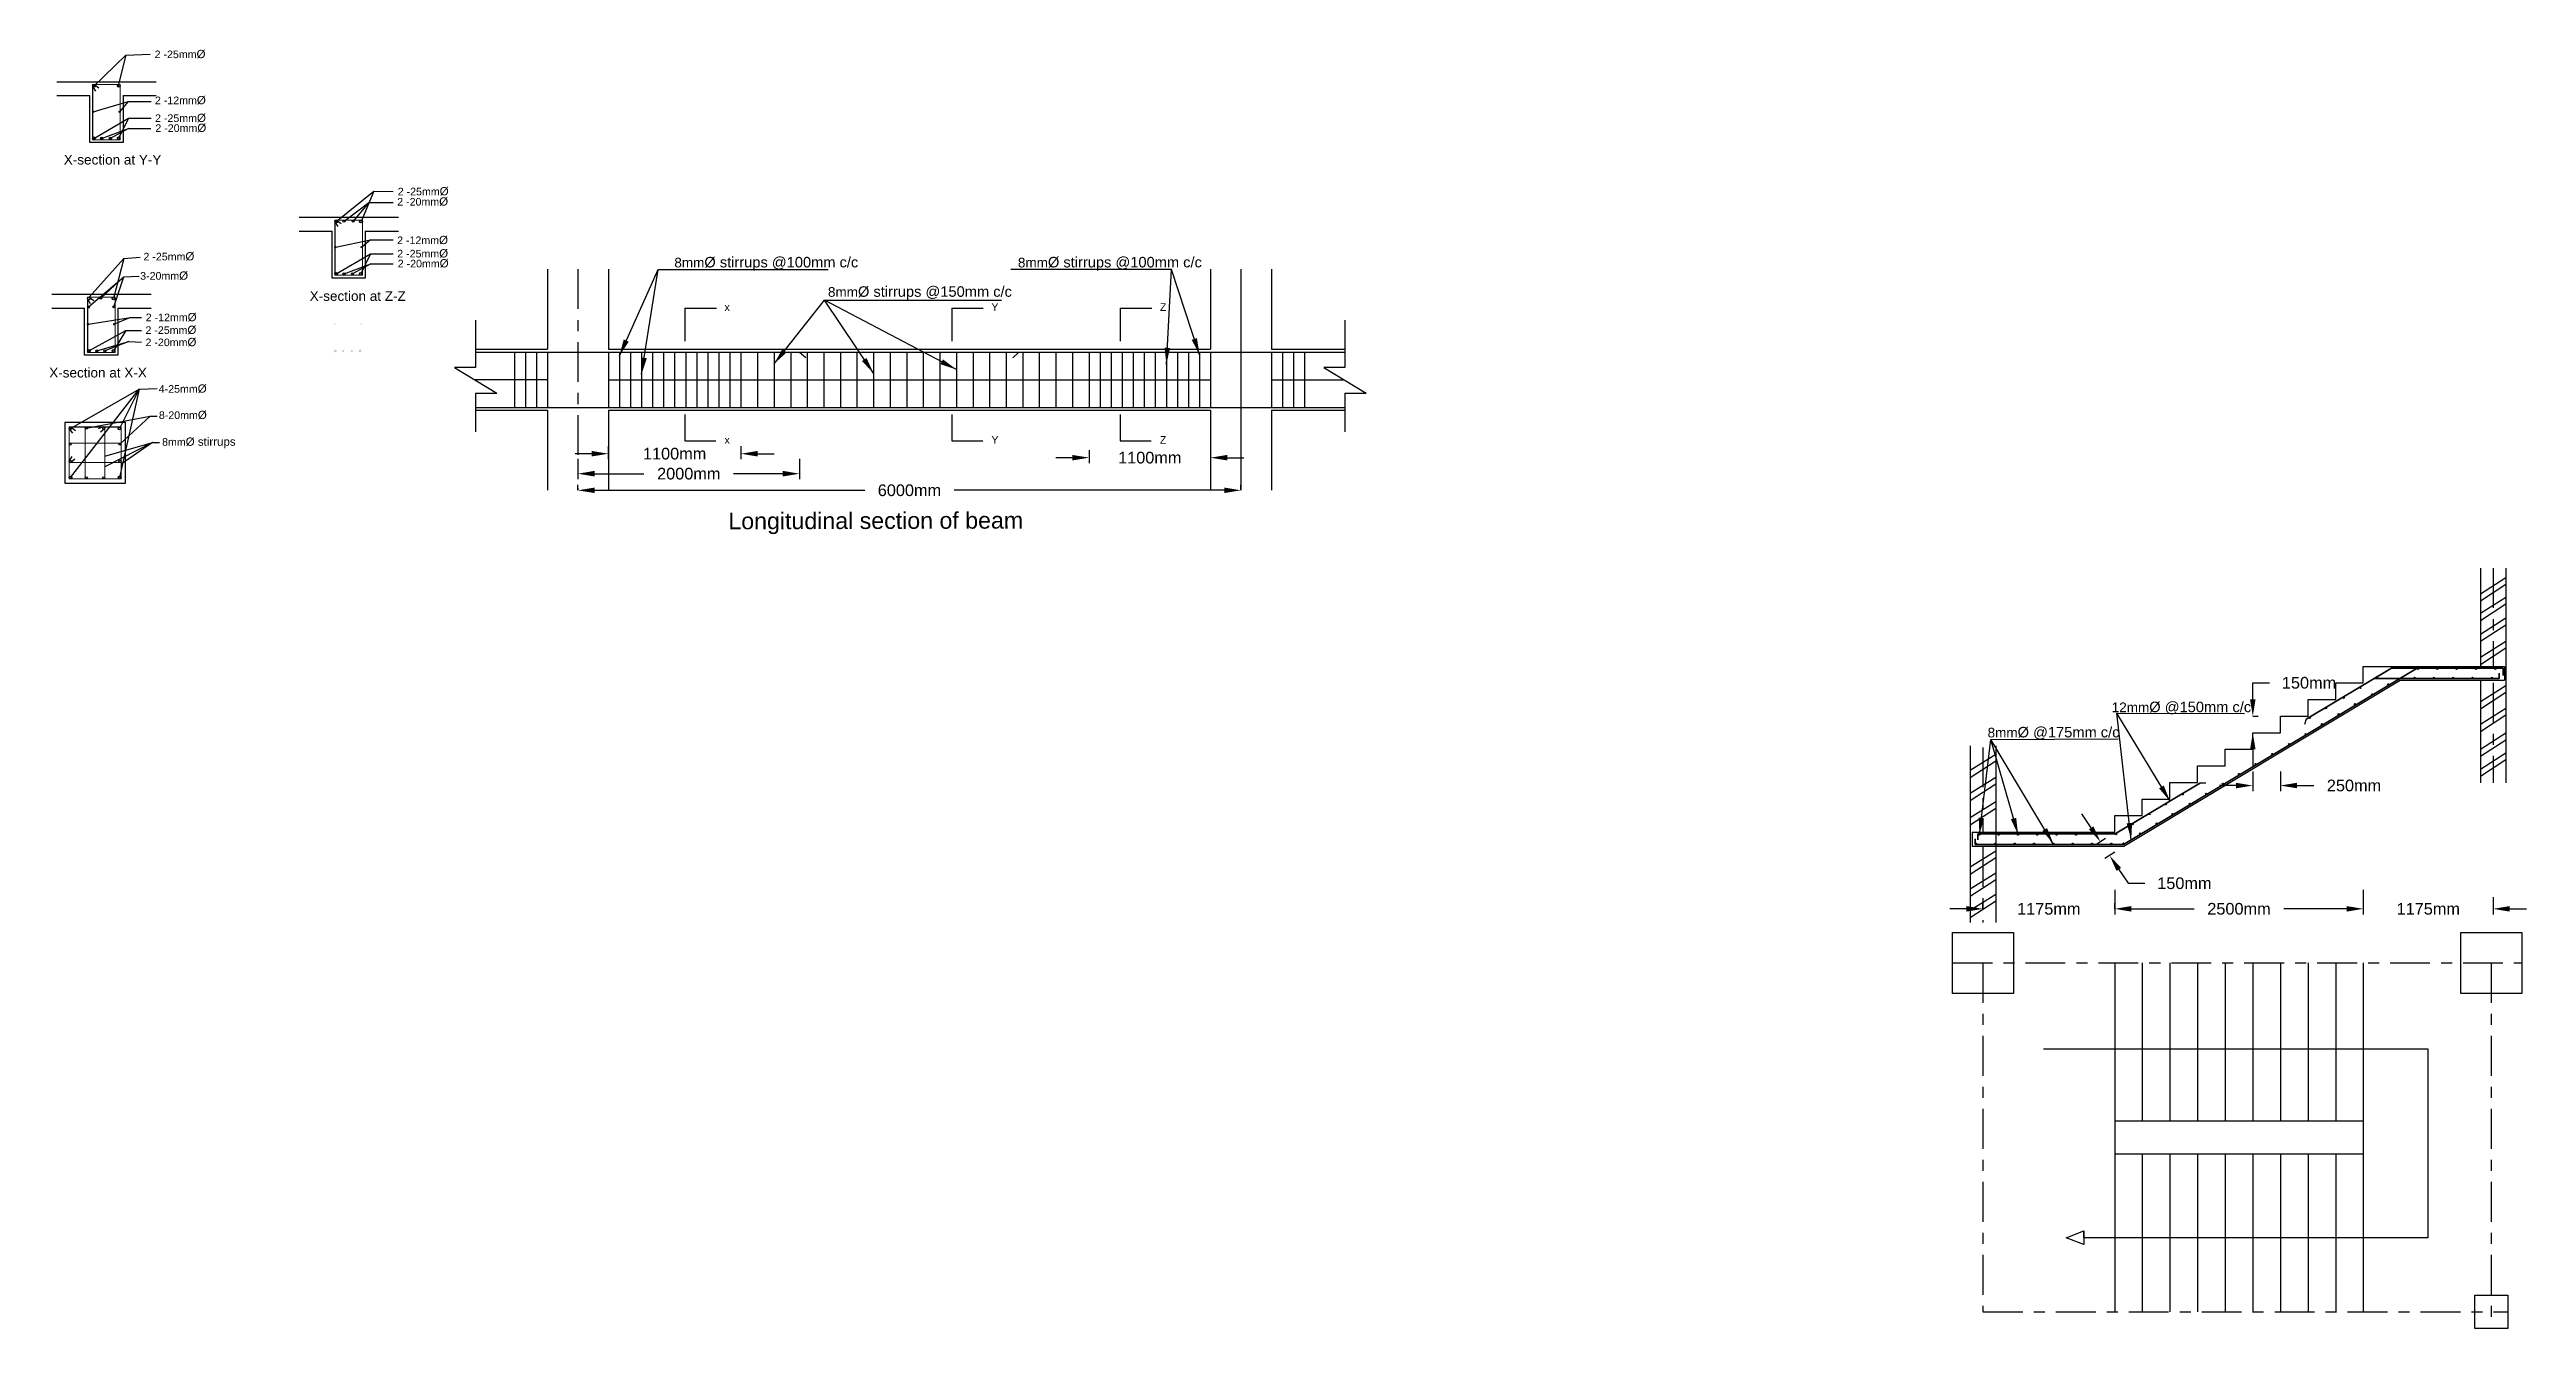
# Model space of a CAD drawing. Header units: metres. Extents: x 3 to 189, y -54 to 67.
# Drawn here: x 15.63 to 38.04, y 34.52 to 46.08 of the extents above; entities that cross this region are included whole.
import ezdxf

# ---------------------------------------------------------------- set-up
doc = ezdxf.new("R2010")
doc.units = ezdxf.units.M
doc.header["$LTSCALE"] = 0.015
doc.header["$MEASUREMENT"] = 0
doc.linetypes.add('ACAD_ISO04W100', pattern=[30, 24, -3, 0, -3])
doc.linetypes.add('ACAD_ISO08W100', pattern=[36, 24, -3, 6, -3])
doc.styles.get("Standard").update_dxf_attribs({"font": 'arial.ttf'})
doc.dimstyles.get("Standard").update_dxf_attribs({"dimscale": 1.005, "dimtxt": 0.105, "dimasz": 0.15, "dimexe": 0.05, "dimexo": 0.1, "dimgap": 0.125, "dimtad": 0, "dimtih": 1, "dimtoh": 1, "dimdec": 4, "dimzin": 0, "dimdsep": 46, "dimtxsty": 'Standard', "dimcen": 0.115, "dimadec": 3, "dimazin": 0, "dimtfac": 1, "dimtdec": 4, "dimtofl": 0, "dimtmove": 0, "dimatfit": 3, "dimfxl": 1, "dimfxlon": 1, "dimtolj": 1, "dimtzin": 0, "dimarcsym": 0})

msp = doc.modelspace()

# ---------------------------------------------------------------- texts
at = {"linetype": 'Continuous'}
msp.add_text('Longitudinal section of beam', height=0.15, rotation=0.15, dxfattribs=at).set_placement((21.7707, 41.74326))
at = {"linetype": 'Continuous', "attachment_point": 1}
for s, width, gutter_width, insert, char_height in [('2 -25mm{\\H1.08333x;Ø}', 0.5912094, 0.34438, (16.57798, 46.07875), 0.0688756), ('2 -12mm{\\H1.08333x;Ø}', 0.5912094, 0.34438, (16.58097, 45.66245), 0.0688756), ('2 -25mm{\\H1.08333x;Ø}', 0.5912094, 0.34438, (16.58191, 45.50154), 0.0688756), ('2 -20mm{\\H1.08333x;Ø}', 0.5912094, 0.34438, (16.58479, 45.4116), 0.0688756), ('X-section at Y-Y', 1.0490872, 0.43758, (15.75605, 45.12967), 0.0875156), ('2 -25mm{\\H1.08333x;Ø}', 0.5912094, 0.34438, (18.77824, 44.83782), 0.0688756), ('2 -20mm{\\H1.08333x;Ø}', 0.5912094, 0.34438, (18.77355, 44.7457), 0.0688756), ('2 -12mm{\\H1.08333x;Ø}', 0.5912094, 0.34438, (18.7726, 44.39722), 0.0688756), ('2 -25mm{\\H1.08333x;Ø}', 0.5912094, 0.34438, (16.47728, 44.24967), 0.0688756), ('2 -25mm{\\H1.08333x;Ø}', 0.5912094, 0.34438, (18.77355, 44.27633), 0.0688756), ('2 -20mm{\\H1.08333x;Ø}', 0.5912094, 0.34438, (18.77824, 44.18639), 0.0688756), ('8mm{\\H1.08333x;Ø stirrups @100mm c/c}', 1.9750516, 0.43758, (21.28125, 44.20659), 0.0875156), ('8mm{\\H1.08333x;Ø stirrups @100mm c/c}', 1.9756206, 0.4377, (24.3905, 44.20662), 0.0875408), ('3-20mm{\\H1.08333x;Ø}', 0.5912094, 0.34438, (16.44714, 44.07532), 0.0688756), ('8mm{\\H1.08333x;Ø stirrups @150mm c/c}', 1.9756206, 0.4377, (22.67141, 43.94096), 0.0875408), ('X-section at Z-Z', 1.9750516, 0.43758, (17.98151, 43.89658), 0.0875156), ('x', 0.0738809, 0.34438, (21.73531, 43.78747), 0.06888), ('Y', 0.0738809, 0.34438, (24.15077, 43.78747), 0.06888), ('Z', 0.0738809, 0.34438, (25.67568, 43.78747), 0.06888), ('2 -25mm{\\H1.08333x;Ø}', 0.5912094, 0.34438, (16.49535, 43.58452), 0.0688756), ('2 -12mm{\\H1.08333x;Ø}', 0.5912094, 0.34438, (16.49737, 43.69984), 0.0688756), ('2 -20mm{\\H1.08333x;Ø}', 0.5912094, 0.34438, (16.49573, 43.47416), 0.0688756), ('X-section at X-X', 1.0032353, 0.43758, (15.62432, 43.20383), 0.0875156), ('4-25mm{\\H1.08333x;Ø}', 0.5912094, 0.34438, (16.61521, 43.0532), 0.0688756), ('8-20mm{\\H1.08333x;Ø}', 0.5912094, 0.34438, (16.61647, 42.81547), 0.0688756), ('8mm{\\H1.08333x;Ø stirrups}', 0.7785152, 0.34438, (16.64542, 42.5735), 0.0688756), ('x', 0.0738809, 0.34438, (21.73531, 42.58627), 0.06888), ('Y', 0.0738809, 0.34438, (24.15077, 42.58627), 0.06888), ('Z', 0.0738809, 0.34438, (25.67568, 42.58627), 0.06888), ('12mm{\\H1.08333x;Ø @150mm c/c}', 1.5663192, 0.4377, (34.2893, 40.18436), 0.0875408), ('8mm{\\H1.08333x;Ø @175mm c/c}', 1.5663192, 0.4377, (33.16593, 39.9561), 0.0875408)]:
    msp.add_mtext_dynamic_manual_height_columns(s, width=width, gutter_width=gutter_width, heights=[0], dxfattribs=dict(at, insert=insert, char_height=char_height))

# ---------------------------------------------------------------- blocks, each defined once
blk = doc.blocks.new('*D29')
at = {"color": 0, "linetype": 'Continuous', "lineweight": -2, "transparency": 16777216}
for p, q in [((20.409, 42.096), (20.409, 42.146)), ((26.409, 42.096), (26.409, 42.146)), ((20.56, 42.096), (23.004, 42.096)), ((26.258, 42.096), (23.814, 42.096))]:
    blk.add_line(p, q, dxfattribs=at)
at = {"color": 0, "linetype": 'Continuous', "transparency": 16777216}
for points in [[(20.56, 42.121), (20.56, 42.071), (20.409, 42.096)], [(26.258, 42.121), (26.258, 42.071), (26.409, 42.096)]]:
    blk.add_solid(points, dxfattribs=at)
at = {"layer": 'Defpoints', "color": 0, "linetype": 'Continuous', "transparency": 16777216}
for p in [(20.409, 42.021), (26.409, 42.096), (26.409, 42.021)]:
    blk.add_point(p, dxfattribs=at)
at = {"color": 0, "linetype": 'Continuous', "transparency": 16777216, "insert": (23.409, 42.096), "char_height": 0.1055, "attachment_point": 5}
blk.add_mtext('\\A1;6000mm', dxfattribs=at)
blk = doc.blocks.new('*D30')
at = {"color": 0, "linetype": 'Continuous', "lineweight": -2, "transparency": 16777216}
for p, q in [((20.533, 42.427), (20.383, 42.427)), ((20.684, 42.494), (20.684, 42.377)), ((21.884, 42.494), (21.884, 42.377)), ((22.035, 42.427), (22.186, 42.427))]:
    blk.add_line(p, q, dxfattribs=at)
at = {"color": 0, "linetype": 'Continuous', "transparency": 16777216}
for points in [[(20.533, 42.452), (20.533, 42.402), (20.684, 42.427)], [(22.035, 42.452), (22.035, 42.402), (21.884, 42.427)]]:
    blk.add_solid(points, dxfattribs=at)
at = {"layer": 'Defpoints', "color": 0, "linetype": 'Continuous', "transparency": 16777216}
for p in [(20.684, 42.595), (21.884, 42.595), (21.884, 42.427)]:
    blk.add_point(p, dxfattribs=at)
at = {"color": 0, "linetype": 'Continuous', "transparency": 16777216, "insert": (21.284, 42.427), "char_height": 0.1055, "attachment_point": 5}
blk.add_mtext('\\A1;1100mm', dxfattribs=at)
blk = doc.blocks.new('*D31')
at = {"color": 0, "linetype": 'Continuous', "lineweight": -2, "transparency": 16777216}
for p, q in [((24.883, 42.391), (24.733, 42.391)), ((25.034, 42.458), (25.034, 42.341)), ((26.134, 42.458), (26.134, 42.341)), ((26.285, 42.391), (26.436, 42.391))]:
    blk.add_line(p, q, dxfattribs=at)
at = {"color": 0, "linetype": 'Continuous', "transparency": 16777216}
for points in [[(24.883, 42.416), (24.883, 42.366), (25.034, 42.391)], [(26.285, 42.416), (26.285, 42.366), (26.134, 42.391)]]:
    blk.add_solid(points, dxfattribs=at)
at = {"layer": 'Defpoints', "color": 0, "linetype": 'Continuous', "transparency": 16777216}
for p in [(25.034, 42.558), (26.134, 42.558), (26.134, 42.391)]:
    blk.add_point(p, dxfattribs=at)
at = {"color": 0, "linetype": 'Continuous', "transparency": 16777216, "insert": (25.584, 42.391), "char_height": 0.1055, "attachment_point": 5}
blk.add_mtext('\\A1;1100mm', dxfattribs=at)
blk = doc.blocks.new('*D32')
at = {"color": 0, "linetype": 'Continuous', "lineweight": -2, "transparency": 16777216}
for p, q in [((20.409, 42.382), (20.409, 42.196)), ((22.414, 42.382), (22.414, 42.196)), ((20.56, 42.246), (21.006, 42.246)), ((22.263, 42.246), (21.817, 42.246))]:
    blk.add_line(p, q, dxfattribs=at)
at = {"color": 0, "linetype": 'Continuous', "transparency": 16777216}
for points in [[(20.56, 42.272), (20.56, 42.221), (20.409, 42.246)], [(22.263, 42.272), (22.263, 42.221), (22.414, 42.246)]]:
    blk.add_solid(points, dxfattribs=at)
at = {"layer": 'Defpoints', "color": 0, "linetype": 'Continuous', "transparency": 16777216}
for p in [(20.409, 42.482), (22.414, 42.482), (22.414, 42.246)]:
    blk.add_point(p, dxfattribs=at)
at = {"color": 0, "linetype": 'Continuous', "transparency": 16777216, "insert": (21.412, 42.246), "char_height": 0.1055, "attachment_point": 5}
blk.add_mtext('\\A1;2000mm', dxfattribs=at)
blk = doc.blocks.new('*D18')
at = {"color": 0, "linetype": 'Continuous', "lineweight": -2, "transparency": 16777216}
for p, q in [((35.566, 40.205), (35.566, 40.355)), ((35.566, 40.355), (35.717, 40.355)), ((35.566, 40.054), (35.616, 40.054)), ((35.566, 39.904), (35.616, 39.904)), ((35.566, 39.753), (35.566, 39.602))]:
    blk.add_line(p, q, dxfattribs=at)
at = {"color": 0, "linetype": 'Continuous', "transparency": 16777216}
for points in [[(35.541, 40.205), (35.591, 40.205), (35.566, 40.054)], [(35.541, 39.753), (35.591, 39.753), (35.566, 39.904)]]:
    blk.add_solid(points, dxfattribs=at)
at = {"layer": 'Defpoints', "color": 0, "linetype": 'Continuous', "transparency": 16777216}
for p in [(35.566, 40.054), (35.566, 40.054), (35.566, 39.904)]:
    blk.add_point(p, dxfattribs=at)
at = {"color": 0, "linetype": 'Continuous', "transparency": 16777216, "insert": (36.075, 40.355), "char_height": 0.1055, "attachment_point": 5}
blk.add_mtext('\\A1;150mm', dxfattribs=at)
blk = doc.blocks.new('*D20')
at = {"color": 0, "linetype": 'Continuous', "lineweight": -2, "transparency": 16777216}
for p, q in [((35.566, 39.554), (35.566, 39.376)), ((35.816, 39.554), (35.816, 39.376)), ((35.415, 39.426), (35.265, 39.426)), ((35.967, 39.426), (36.118, 39.426))]:
    blk.add_line(p, q, dxfattribs=at)
at = {"color": 0, "linetype": 'Continuous', "transparency": 16777216}
for points in [[(35.415, 39.451), (35.415, 39.401), (35.566, 39.426)], [(35.967, 39.451), (35.967, 39.401), (35.816, 39.426)]]:
    blk.add_solid(points, dxfattribs=at)
at = {"layer": 'Defpoints', "color": 0, "linetype": 'Continuous', "transparency": 16777216}
for p in [(35.566, 39.654), (35.816, 39.654), (35.816, 39.426)]:
    blk.add_point(p, dxfattribs=at)
at = {"color": 0, "linetype": 'Continuous', "transparency": 16777216, "insert": (36.482, 39.426), "char_height": 0.1055, "attachment_point": 5}
blk.add_mtext('\\A1;250mm', dxfattribs=at)
blk = doc.blocks.new('*D34')
at = {"color": 0, "linetype": 'Continuous', "lineweight": -2, "transparency": 16777216}
for p, q in [((34.104, 39.043), (34.02, 39.169)), ((34.232, 38.948), (34.145, 38.89)), ((34.316, 38.823), (34.228, 38.765)), ((34.354, 38.667), (34.437, 38.542)), ((34.437, 38.542), (34.588, 38.542))]:
    blk.add_line(p, q, dxfattribs=at)
at = {"color": 0, "linetype": 'Continuous', "transparency": 16777216}
for points in [[(34.124, 39.057), (34.083, 39.029), (34.187, 38.918)], [(34.375, 38.681), (34.333, 38.654), (34.27, 38.793)]]:
    blk.add_solid(points, dxfattribs=at)
at = {"layer": 'Defpoints', "color": 0, "linetype": 'Continuous', "transparency": 16777216}
for p in [(34.316, 39.004), (34.27, 38.793), (34.399, 38.879)]:
    blk.add_point(p, dxfattribs=at)
at = {"color": 0, "linetype": 'Continuous', "transparency": 16777216, "insert": (34.947, 38.542), "char_height": 0.1055, "attachment_point": 5}
blk.add_mtext('\\A1;150mm', dxfattribs=at)
blk = doc.blocks.new('*D21')
at = {"color": 0, "linetype": 'Continuous', "lineweight": -2, "transparency": 16777216}
for p, q in [((34.316, 38.483), (34.316, 38.261)), ((36.566, 38.483), (36.566, 38.261)), ((34.467, 38.311), (35.036, 38.311)), ((36.415, 38.311), (35.847, 38.311))]:
    blk.add_line(p, q, dxfattribs=at)
at = {"color": 0, "linetype": 'Continuous', "transparency": 16777216}
for points in [[(34.467, 38.336), (34.467, 38.286), (34.316, 38.311)], [(36.415, 38.336), (36.415, 38.286), (36.566, 38.311)]]:
    blk.add_solid(points, dxfattribs=at)
at = {"layer": 'Defpoints', "color": 0, "linetype": 'Continuous', "transparency": 16777216}
for p in [(34.316, 38.584), (36.566, 38.584), (36.566, 38.311)]:
    blk.add_point(p, dxfattribs=at)
at = {"color": 0, "linetype": 'Continuous', "transparency": 16777216, "insert": (35.441, 38.311), "char_height": 0.1055, "attachment_point": 5}
blk.add_mtext('\\A1;2500mm', dxfattribs=at)
blk = doc.blocks.new('*D19')
at = {"color": 0, "linetype": 'Continuous', "lineweight": -2, "transparency": 16777216}
for p, q in [((36.566, 38.417), (36.566, 38.261)), ((37.741, 38.417), (37.741, 38.261)), ((36.415, 38.311), (36.265, 38.311)), ((37.892, 38.311), (38.043, 38.311))]:
    blk.add_line(p, q, dxfattribs=at)
at = {"color": 0, "linetype": 'Continuous', "transparency": 16777216}
for points in [[(36.415, 38.336), (36.415, 38.286), (36.566, 38.311)], [(37.892, 38.336), (37.892, 38.286), (37.741, 38.311)]]:
    blk.add_solid(points, dxfattribs=at)
at = {"layer": 'Defpoints', "color": 0, "linetype": 'Continuous', "transparency": 16777216}
for p in [(36.566, 38.518), (37.741, 38.518), (37.741, 38.311)]:
    blk.add_point(p, dxfattribs=at)
at = {"color": 0, "linetype": 'Continuous', "transparency": 16777216, "insert": (37.154, 38.311), "char_height": 0.1055, "attachment_point": 5}
blk.add_mtext('\\A1;1175mm', dxfattribs=at)
blk = doc.blocks.new('*D41')
at = {"color": 0, "linetype": 'Continuous', "lineweight": -2, "transparency": 16777216}
for p, q in [((33.124, 38.311), (33.124, 38.361)), ((34.316, 38.311), (34.316, 38.361)), ((32.974, 38.311), (32.823, 38.311)), ((34.467, 38.311), (34.618, 38.311))]:
    blk.add_line(p, q, dxfattribs=at)
at = {"color": 0, "linetype": 'Continuous', "transparency": 16777216}
for points in [[(32.974, 38.336), (32.974, 38.286), (33.124, 38.311)], [(34.467, 38.336), (34.467, 38.286), (34.316, 38.311)]]:
    blk.add_solid(points, dxfattribs=at)
at = {"layer": 'Defpoints', "color": 0, "linetype": 'Continuous', "transparency": 16777216}
for p in [(33.124, 38.311), (33.124, 38.311), (34.316, 38.311)]:
    blk.add_point(p, dxfattribs=at)
at = {"color": 0, "linetype": 'Continuous', "transparency": 16777216, "insert": (33.72, 38.311), "char_height": 0.1055, "attachment_point": 5}
blk.add_mtext('\\A1;1175mm', dxfattribs=at)

# ---------------------------------------------------------------- dimensions: what is measured, and where the dimension line sits
at = {"linetype": 'Continuous'}
for base, p1, p2, text, picture, middle in [((21.88416, 42.42679), (20.68416, 42.59489), (21.88416, 42.59489), '1100mm', '*D30', (21.28416, 42.42679)), ((22.41414, 42.24644), (20.40916, 42.48206), (22.41414, 42.48206), '2000mm', '*D32', (21.41165, 42.24644)), ((26.13416, 42.39109), (25.03416, 42.55843), (26.13416, 42.55843), '1100mm', '*D31', (25.58416, 42.39109)), ((26.40916, 42.09612), (20.40916, 42.02113), (26.40916, 42.02113), '6000mm', '*D29', (23.40916, 42.09612)), ((35.81606, 39.42612), (35.56606, 39.65438), (35.81606, 39.65438), '250mm', '*D20', (36.48206, 39.42612)), ((36.56606, 38.31101), (34.31606, 38.58386), (36.56606, 38.58386), '2500mm', '*D21', (35.44106, 38.31101)), ((33.12426, 38.31101), (34.31606, 38.31101), (33.12426, 38.31101), '1175mm', '*D41', (33.72016, 38.31101)), ((37.74106, 38.31101), (36.56606, 38.51787), (37.74106, 38.51787), '1175mm', '*D19', (37.15356, 38.31101))]:
    dim = msp.add_linear_dim(base=base, p1=p1, p2=p2, text=text, dimstyle='Standard', override={"dimpost": 'm'}, dxfattribs=at)
    dim.commit()
    dim.dimension.update_dxf_attribs({"geometry": picture, "text_midpoint": middle})
dim = msp.add_linear_dim(base=(35.56606, 40.0538), p1=(35.56606, 39.9038), p2=(35.56606, 40.0538), angle=90, text='150mm', dimstyle='Standard', override={"dimpost": 'm'}, dxfattribs=at)
dim.commit()
dim.dimension.update_dxf_attribs({"geometry": '*D18', "text_midpoint": (36.07544, 40.3553)})
dim = msp.add_aligned_dim(p1=(34.31606, 39.0038), p2=(34.39927, 38.8788), distance=-0.15497, text='150mm', dimstyle='Standard', override={"dimpost": 'm'}, dxfattribs=at)
dim.commit()
dim.dimension.update_dxf_attribs({"geometry": '*D34', "text_midpoint": (34.94673, 38.54195)})

# ---------------------------------------------------------------- hatches: boundary and pattern name
at = {"linetype": 'Continuous'}
h = msp.add_hatch(color=256, dxfattribs=at)
h.dxf.hatch_style = 1
h.paths.add_polyline_path([(16.04194, 45.75319, 0.20513052), (16.03807, 45.76224), (16.03577, 45.76397, 0.57980132), (16.01694, 45.75319, 1)])
h.paths.add_polyline_path([(16.26694, 45.75319, 1), (16.24194, 45.75319, 1)])
h.paths.add_polyline_path([(16.01694, 45.28167), (16.01694, 45.27621, 0.8956273), (16.04164, 45.27894, 0.8956273)])
h.paths.add_polyline_path([(16.24014, 45.27894, 1), (16.26514, 45.27894, 1)])
h.paths.add_polyline_path([(16.16758, 45.27844, 1), (16.18758, 45.27844, 1)])
h.paths.add_polyline_path([(16.10877, 45.27844, 1), (16.08877, 45.27844, 1)])
h.paths.add_polyline_path([(16.01694, 45.5198, 1), (16.02894, 45.5198, 1)])
h.paths.add_polyline_path([(16.26694, 45.5198, 1), (16.25494, 45.5198, 1)])
h = msp.add_hatch(color=256, dxfattribs=at)
h.dxf.hatch_style = 1
h.paths.add_polyline_path([(16.08035, 43.83346, 1), (16.10035, 43.83346, 1)])
h.paths.add_polyline_path([(16.19466, 43.83096, 1), (16.21966, 43.83096, 1)])
h.paths.add_polyline_path([(16.21966, 43.75489, 1), (16.19966, 43.75489, 1)])
h.paths.add_polyline_path([(15.98966, 43.75413, 1), (15.96966, 43.75413, 1)])
h.paths.add_polyline_path([(15.96966, 43.59757, 1), (15.98166, 43.59757, 1)])
h.paths.add_polyline_path([(16.21864, 43.59757, 1), (16.20664, 43.59757, 1)])
h.paths.add_polyline_path([(15.99436, 43.35671, 0.8956273), (15.96966, 43.35944), (15.96966, 43.35398, 0.8956273)])
h.paths.add_polyline_path([(16.06527, 43.35621, 1), (16.04527, 43.35621, 1)])
h.paths.add_polyline_path([(16.11745, 43.35621, 1), (16.13745, 43.35621, 1)])
h.paths.add_polyline_path([(16.21786, 43.35671, 1), (16.19286, 43.35671, 1)])
h.paths.add_polyline_path([(18.20858, 44.52799, 1), (18.23358, 44.52799, 0.20513052), (18.2297, 44.53703), (18.22741, 44.53876, 0.57980132)])
h.paths.add_polyline_path([(18.28188, 44.52972, 1), (18.30188, 44.52972, 1)])
h.paths.add_polyline_path([(18.36518, 44.53049, 1), (18.38518, 44.53049, 1)])
h.paths.add_polyline_path([(18.43358, 44.52799, 1), (18.45858, 44.52799, 1)])
h.paths.add_polyline_path([(18.20858, 44.2946, 1), (18.22058, 44.2946, 1)])
h.paths.add_polyline_path([(18.44658, 44.2946, 1), (18.45858, 44.2946, 1)])
h.paths.add_polyline_path([(18.20858, 44.05101), (18.20858, 44.04049), (18.22077, 44.04123, -0.35114545)])
h.paths.add_polyline_path([(18.28223, 44.05324, 1), (18.30223, 44.05324, 1)])
h.paths.add_polyline_path([(18.35917, 44.05324, 1), (18.37917, 44.05324, 1)])
h.paths.add_polyline_path([(18.43177, 44.05373, 1), (18.45677, 44.05373, 1)])
h.paths.add_polyline_path([(18.22691, 43.83096, 0.20513052), (18.22304, 43.84001), (18.22074, 43.84174, 0.57980132), (18.20191, 43.83096, 1)])
h.paths.add_polyline_path([(18.45191, 43.83096, 1), (18.42691, 43.83096, 1)])
h.paths.add_polyline_path([(18.20191, 43.59757, 1), (18.21391, 43.59757, 1)])
h.paths.add_polyline_path([(18.43991, 43.59757, 1), (18.45191, 43.59757, 1)])
h.paths.add_polyline_path([(18.20191, 43.35944), (18.20191, 43.35398, 0.8956273), (18.22661, 43.35671, 0.8956273)])
h.paths.add_polyline_path([(18.27374, 43.35621, 1), (18.29374, 43.35621, 1)])
h.paths.add_polyline_path([(18.35255, 43.35621, 1), (18.37255, 43.35621, 1)])
h.paths.add_polyline_path([(18.42511, 43.35671, 1), (18.45011, 43.35671, 1)])
h = msp.add_hatch(color=256, dxfattribs=at)
h.dxf.hatch_style = 1
h.paths.add_polyline_path([(18.23327, 44.05373, 0.8956273), (18.20858, 44.05646), (18.20858, 44.05101, 0.8956273)])
h = msp.add_hatch(dxfattribs=at)
h.set_pattern_fill('ANSI31', color=256)
h.set_pattern_definition([(45, (10.46342, 38.39641), (-0.0883883, 0.0883883), [])])
h.paths.add_polyline_path([(16.10035, 43.83346, 1), (16.08035, 43.83346, 1)])
h = msp.add_hatch(color=256, dxfattribs=at)
h.dxf.hatch_style = 1
h.paths.add_polyline_path([(15.80402, 42.65643, 1), (15.82902, 42.65643, 1)])
h.paths.add_polyline_path([(15.97002, 42.65913, 1), (15.95002, 42.65913, 1)])
h.paths.add_polyline_path([(16.10602, 42.65913, 1), (16.12602, 42.65913, 1)])
h.paths.add_polyline_path([(16.24835, 42.65515, 1), (16.27335, 42.65515, 1)])
h.paths.add_polyline_path([(15.82402, 42.51313, 1), (15.80402, 42.51313, 1)])
h.paths.add_polyline_path([(16.25402, 42.51313, 1), (16.27402, 42.51313, 1)])
h.paths.add_polyline_path([(16.25402, 42.35713, 0.37255824), (16.26258, 42.34723), (16.26545, 42.34723, 0.37255824), (16.27402, 42.35713, 1)])
h.paths.add_polyline_path([(15.82402, 42.35713, 1), (15.80402, 42.35713, 0.37255824), (15.81258, 42.34723), (15.81545, 42.34723, 0.37255824)])
h.paths.add_polyline_path([(15.80402, 42.21423), (15.80402, 42.20942, 0.90758105), (15.82878, 42.21182, 0.90758105)])
h.paths.add_polyline_path([(16.24901, 42.21119, 0.33823284), (16.25823, 42.19913), (16.2648, 42.19913, 0.33823284), (16.27401, 42.21119, 1)])
h.paths.add_polyline_path([(16.10602, 42.20913, 1), (16.12602, 42.20913, 1)])
h.paths.add_polyline_path([(15.95002, 42.20913, 1), (15.97002, 42.20913, 1)])
h = msp.add_hatch(color=256, dxfattribs=at)
h.dxf.hatch_style = 1
h.paths.add_polyline_path([(34.63002, 39.17469), (34.62497, 39.17166, 0.13002633), (34.62419, 39.16869, 1), (34.63619, 39.16869, 0.42221651)])
h.paths.add_polyline_path([(34.78473, 39.25654, 1), (34.77273, 39.25654, 1)])
h.paths.add_polyline_path([(34.92409, 39.3468, 1), (34.93609, 39.3468, 1)])
h.paths.add_polyline_path([(36.38112, 40.22034, 1), (36.39312, 40.22034, 1)])
h.paths.add_polyline_path([(36.53449, 40.30984, 1), (36.54649, 40.30984, 1)])
h.paths.add_polyline_path([(36.69603, 40.40016, 1), (36.68403, 40.40016, 1)])
h.paths.add_polyline_path([(37.06625, 40.4818, 1), (37.05425, 40.4818, 1)])
h.paths.add_polyline_path([(37.22925, 40.4818, 1), (37.24125, 40.4818, 1)])
h.paths.add_polyline_path([(37.40425, 40.4818, 1), (37.41625, 40.4818, 1)])
h.paths.add_polyline_path([(37.57925, 40.4818, 1), (37.59125, 40.4818, 1)])
h.paths.add_polyline_path([(37.75425, 40.4818, 1), (37.76625, 40.4818, 1)])
h.paths.add_polyline_path([(37.72324, 40.39974, 0.37275667), (37.72838, 40.3938), (37.7301, 40.3938, 0.37275667), (37.73524, 40.39974, 1)])
h.paths.add_polyline_path([(37.56024, 40.39974, 1), (37.54824, 40.39974, 0.37275667), (37.55338, 40.3938), (37.5551, 40.3938, 0.37275667)])
h.paths.add_polyline_path([(37.38524, 40.39974, 1), (37.37324, 40.39974, 0.37275667), (37.37838, 40.3938), (37.3801, 40.3938, 0.37275667)])
h.paths.add_polyline_path([(37.21024, 40.39974, 1), (37.19824, 40.39974, 0.37275667), (37.20338, 40.3938), (37.2051, 40.3938, 0.37275667)])
h.paths.add_polyline_path([(37.02324, 40.39974, 0.37275667), (37.02838, 40.3938), (37.0301, 40.3938, 0.37275667), (37.03524, 40.39974, 1)])
h.paths.add_polyline_path([(36.78607, 40.34094, 1), (36.79807, 40.34094, 1)])
h.paths.add_polyline_path([(36.64063, 40.25086, 0.37275667), (36.64578, 40.24492), (36.65228, 40.24883, 0.08669016), (36.65263, 40.25086, 1)])
h.paths.add_polyline_path([(36.49753, 40.16079, 1), (36.48553, 40.16079, 1)])
h.paths.add_polyline_path([(36.34874, 40.07071, 1), (36.33674, 40.07071, 1)])
h.paths.add_polyline_path([(36.18703, 39.98064, 1), (36.19903, 39.98064, 1)])
h.paths.add_polyline_path([(36.04917, 39.89056, 1), (36.03717, 39.89056, 1)])
h.paths.add_polyline_path([(35.89917, 39.80049, 1), (35.88717, 39.80049, 1)])
h.paths.add_polyline_path([(35.73701, 39.71041, 1), (35.74901, 39.71041, 1)])
h.paths.add_polyline_path([(35.58689, 39.62034, 1), (35.59889, 39.62034, 1)])
h.paths.add_polyline_path([(35.44781, 39.53027, 1), (35.43581, 39.53027, 1)])
h.paths.add_polyline_path([(35.29024, 39.44212, 1), (35.30224, 39.44212, 1)])
h.paths.add_polyline_path([(35.15017, 39.35214, 1), (35.13817, 39.35214, 1)])
h.paths.add_polyline_path([(34.99015, 39.26198, 1), (35.00215, 39.26198, 1)])
h.paths.add_polyline_path([(34.83535, 39.16869, 1), (34.84735, 39.16869, 1)])
h.paths.add_polyline_path([(34.70207, 39.08186, 1), (34.69007, 39.08186, 1)])
h.paths.add_polyline_path([(34.54066, 38.99132, 0.4667648), (34.54771, 38.98541), (34.55138, 38.98761, 0.16793168), (34.55266, 38.99132, 1)])
h.paths.add_polyline_path([(34.40198, 38.90142, 1), (34.38998, 38.90142, 1)])
h.paths.add_polyline_path([(34.27973, 38.89974, 0.37275667), (34.28487, 38.8938), (34.28659, 38.8938, 0.37275667), (34.29173, 38.89974, 1)])
h.paths.add_polyline_path([(34.10473, 38.89974, 0.37275667), (34.10987, 38.8938), (34.11159, 38.8938, 0.37275667), (34.11673, 38.89974, 1)])
h.paths.add_polyline_path([(33.94173, 38.89974, 1), (33.92973, 38.89974, 0.37275667), (33.93487, 38.8938), (33.93659, 38.8938, 0.37275667)])
h.paths.add_polyline_path([(33.76673, 38.89974, 1), (33.75473, 38.89974, 0.37275667), (33.75987, 38.8938), (33.76159, 38.8938, 0.37275667)])
h.paths.add_polyline_path([(33.57973, 38.89974, 0.37275667), (33.58487, 38.8938), (33.58659, 38.8938, 0.37275667), (33.59173, 38.89974, 1)])
h.paths.add_polyline_path([(33.41673, 38.89974, 1), (33.40473, 38.89974, 0.37275667), (33.40987, 38.8938), (33.41159, 38.8938, 0.37275667)])
h.paths.add_polyline_path([(33.22973, 38.89974, 0.37275667), (33.23487, 38.8938), (33.23659, 38.8938, 0.37275667), (33.24173, 38.89974, 1)])
h.paths.add_polyline_path([(33.05473, 38.89974, 0.37275667), (33.05987, 38.8938), (33.06159, 38.8938, 0.37275667), (33.06673, 38.89974, 1)])
h = msp.add_hatch(color=256, dxfattribs=at)
h.dxf.hatch_style = 1
h.paths.add_polyline_path([(36.08182, 40.04577), (36.07698, 40.04286, 0.13593296), (36.07612, 40.03977, 1), (36.08812, 40.03977, 0.42907202)])
h.paths.add_polyline_path([(36.22166, 40.12585, 1), (36.23366, 40.12585, 1)])
h = msp.add_hatch(color=256, dxfattribs=at)
h.dxf.hatch_style = 1
h.paths.add_polyline_path([(33.09798, 38.98274, 1), (33.08598, 38.98274, 1)])
h.paths.add_polyline_path([(33.26098, 38.98274, 1), (33.27298, 38.98274, 1)])
h.paths.add_polyline_path([(33.43598, 38.98274, 1), (33.44798, 38.98274, 1)])
h.paths.add_polyline_path([(33.62298, 38.98274, 1), (33.61098, 38.98274, 1)])
h.paths.add_polyline_path([(33.78598, 38.98274, 1), (33.79798, 38.98274, 1)])
h.paths.add_polyline_path([(33.97298, 38.98274, 1), (33.96098, 38.98274, 1)])
h.paths.add_polyline_path([(34.13598, 38.98274, 1), (34.14798, 38.98274, 1)])
h.paths.add_polyline_path([(34.33524, 38.98693, 1), (34.32324, 38.98693, 1)])
h.paths.add_polyline_path([(34.47286, 39.07687, 1), (34.48486, 39.07687, 1)])

# ---------------------------------------------------------------- linework, layer by layer
for p, q in [((16.02082, 45.74415), (16.31718, 46.02989)), ((16.31718, 46.02989), (16.24582, 45.74415)), ((16.31718, 46.02989), (16.53732, 46.03921)), ((16.02294, 45.5198), (16.3396, 45.6107)), ((16.3396, 45.6107), (16.26094, 45.5198)), ((16.3396, 45.6107), (16.54594, 45.6107)), ((16.02914, 45.27894), (16.34053, 45.46026)), ((16.09877, 45.27844), (16.34247, 45.36823)), ((16.34247, 45.36823), (16.17571, 45.27844)), ((16.34053, 45.46026), (16.25264, 45.27894)), ((16.34053, 45.46026), (16.54594, 45.46026)), ((16.34247, 45.36823), (16.54412, 45.36823)), ((18.22108, 44.52799), (18.56122, 44.80258)), ((18.29188, 44.52972), (18.51532, 44.698)), ((18.51532, 44.698), (18.37518, 44.53049)), ((18.56122, 44.80258), (18.44608, 44.52799)), ((18.51532, 44.698), (18.73758, 44.69984)), ((18.56122, 44.80258), (18.73758, 44.79891)), ((15.98621, 43.84346), (16.30082, 44.19367)), ((16.30082, 44.19367), (16.20716, 43.83096)), ((16.30082, 44.19367), (16.44609, 44.20569)), ((18.21458, 44.2946), (18.53123, 44.36105)), ((18.22077, 44.05373), (18.53217, 44.23505)), ((18.53217, 44.23505), (18.44427, 44.05373)), ((18.53123, 44.36105), (18.45258, 44.2946)), ((18.53123, 44.36105), (18.73758, 44.36105)), ((18.53217, 44.23505), (18.73758, 44.23505)), ((15.97966, 43.75413), (16.30082, 44.02589)), ((16.30082, 44.02589), (16.09035, 43.83346)), ((16.20966, 43.75489), (16.30082, 44.02589)), ((16.30082, 44.02589), (16.43749, 44.03393)), ((18.29223, 44.05324), (18.53593, 44.14303)), ((18.53593, 44.14303), (18.36917, 44.05324)), ((18.53593, 44.14303), (18.73758, 44.14303)), ((21.37589, 43.74197), (21.37589, 43.44396)), ((21.37589, 43.74197), (21.66142, 43.74197)), ((23.79136, 43.74197), (23.79136, 43.44396)), ((23.79136, 43.74197), (24.07689, 43.74197)), ((25.31627, 43.74197), (25.31627, 43.44396)), ((25.31627, 43.74197), (25.6018, 43.74197)), ((15.97566, 43.59757), (16.35971, 43.65937)), ((15.98186, 43.35671), (16.31644, 43.54251)), ((16.31644, 43.54251), (16.20536, 43.35671)), ((16.35971, 43.65937), (16.21264, 43.59757)), ((16.31644, 43.54251), (16.46032, 43.54251)), ((16.35971, 43.65937), (16.45978, 43.65937)), ((19.48289, 43.63539), (19.48289, 43.20634)), ((27.35042, 43.63539), (27.35042, 43.20634)), ((16.05527, 43.35621), (16.34545, 43.44045)), ((16.34545, 43.44045), (16.12745, 43.35621)), ((16.34545, 43.44045), (16.45897, 43.43638)), ((19.48289, 43.37112), (20.13416, 43.37112)), ((19.48289, 43.34612), (27.35042, 43.34612)), ((20.68416, 43.37112), (26.13416, 43.37112)), ((20.68416, 43.34612), (20.68416, 42.84612)), ((20.78416, 43.34612), (20.78416, 42.84612)), ((20.88416, 43.34612), (20.88416, 42.84612)), ((20.98416, 43.34612), (20.98416, 42.84612)), ((21.08416, 43.34612), (21.08416, 42.84612)), ((21.18416, 43.34612), (21.18416, 42.84612)), ((21.28416, 43.34612), (21.28416, 42.84612)), ((21.38416, 43.34612), (21.38416, 42.84612)), ((21.48416, 43.34612), (21.48416, 42.84612)), ((21.58416, 43.34612), (21.58416, 42.84612)), ((21.68416, 43.34612), (21.68416, 42.84612)), ((21.78416, 43.34612), (21.78416, 42.84612)), ((22.41414, 43.34612), (22.47186, 43.29688)), ((24.39763, 43.34612), (24.34431, 43.29388)), ((26.68416, 43.37112), (27.35042, 43.37112)), ((19.48289, 43.20634), (19.29153, 43.20634)), ((19.29153, 43.20634), (19.67389, 42.97354)), ((20.68416, 43.09612), (26.13416, 43.09612)), ((27.35042, 43.20634), (27.15905, 43.20634)), ((27.15905, 43.20634), (27.54142, 42.97354)), ((15.81628, 42.21182), (16.43864, 43.01042)), ((15.81652, 42.65643), (16.43864, 43.01042)), ((16.43864, 43.01042), (16.26085, 42.65515)), ((16.43864, 43.01042), (16.26151, 42.21119)), ((16.43864, 43.01042), (16.60171, 43.01528)), ((19.48289, 42.97354), (19.48289, 42.6244)), ((19.48289, 42.97354), (19.67389, 42.97354)), ((19.48289, 42.84612), (27.35042, 42.84612)), ((19.48289, 42.82112), (20.13416, 42.82112)), ((20.68416, 42.82112), (26.13416, 42.82112)), ((26.68416, 42.82112), (27.35042, 42.82112)), ((27.35042, 42.97354), (27.35042, 42.6244)), ((27.35042, 42.97354), (27.54142, 42.97354)), ((15.96002, 42.65913), (16.53622, 42.76603)), ((16.11367, 42.66913), (16.06702, 42.65128)), ((16.12602, 42.65453), (16.08825, 42.62153)), ((16.53622, 42.76603), (16.26402, 42.51313)), ((16.53622, 42.76603), (16.60171, 42.76603)), ((21.37589, 42.78174), (21.37589, 42.54281)), ((23.79136, 42.78174), (23.79136, 42.54281)), ((25.31627, 42.78174), (25.31627, 42.54281)), ((15.80402, 42.36018), (15.83189, 42.40212)), ((15.81817, 42.34723), (15.85594, 42.38031)), ((16.12602, 42.40535), (16.55788, 42.52904)), ((16.55788, 42.52904), (16.12602, 42.30888)), ((16.55788, 42.52904), (16.27402, 42.33114)), ((16.55788, 42.52904), (16.62101, 42.52904)), ((21.37589, 42.54281), (21.65697, 42.54281)), ((23.79136, 42.54281), (24.07243, 42.54281)), ((25.31627, 42.54281), (25.59734, 42.54281)), ((37.62606, 41.39218), (37.62606, 40.5038)), ((37.85606, 41.30395), (37.62606, 41.15816)), ((37.85606, 41.39218), (37.85606, 39.45042)), ((37.85606, 41.24304), (37.62606, 41.09331)), ((37.85606, 41.12703), (37.62606, 40.98125)), ((37.85606, 41.06613), (37.62606, 40.9164)), ((37.85606, 40.9383), (37.62606, 40.79251)), ((37.85606, 40.87739), (37.62606, 40.72766)), ((37.85606, 40.72876), (37.62606, 40.58298)), ((37.85606, 40.66786), (37.62606, 40.51813)), ((34.39927, 38.8788), (36.90036, 40.3788)), ((36.31606, 40.2038), (36.31606, 40.3538)), ((36.31606, 40.3538), (36.56606, 40.3538)), ((36.56606, 40.3538), (36.56606, 40.5038)), ((36.56606, 40.5038), (37.62606, 40.5038)), ((36.90036, 40.3788), (37.62606, 40.3788)), ((37.62606, 40.5038), (37.84351, 40.5038)), ((37.62606, 40.3788), (37.62606, 39.45042)), ((37.62606, 40.3788), (37.84351, 40.3788)), ((37.84351, 40.5038), (37.84351, 40.3788)), ((36.06606, 40.0538), (36.06606, 40.2038)), ((36.06606, 40.2038), (36.31606, 40.2038)), ((37.85606, 40.32838), (37.62606, 40.1826)), ((37.85606, 40.26747), (37.62606, 40.11775)), ((35.56606, 39.7538), (35.56606, 39.9038)), ((35.56606, 39.9038), (35.81606, 39.9038)), ((35.81606, 39.9038), (35.81606, 40.0538)), ((35.81606, 40.0538), (36.06606, 40.0538)), ((36.04847, 40.02576), (36.03294, 39.97832)), ((37.85606, 40.12365), (37.62606, 39.97786)), ((37.85606, 40.06274), (37.62606, 39.91301)), ((33.00926, 39.7866), (33.00926, 38.18852)), ((33.23926, 39.70732), (33.00926, 39.56154)), ((33.23926, 39.7866), (33.23926, 38.18852)), ((35.31606, 39.6038), (35.31606, 39.7538)), ((35.31606, 39.7538), (35.56606, 39.7538)), ((37.85606, 39.89844), (37.62606, 39.75266)), ((37.85606, 39.83753), (37.62606, 39.68781)), ((37.85606, 39.71827), (37.62606, 39.57249)), ((33.23926, 39.64641), (33.00926, 39.49669)), ((33.23926, 39.49971), (33.00926, 39.35393)), ((34.81606, 39.3038), (34.81606, 39.4538)), ((34.81606, 39.4538), (35.06606, 39.4538)), ((35.06606, 39.4538), (35.06606, 39.6038)), ((35.06606, 39.6038), (35.31606, 39.6038)), ((35.09196, 39.45185), (35.14059, 39.45185)), ((37.85606, 39.65737), (37.62606, 39.50764)), ((33.23926, 39.43881), (33.00926, 39.28908)), ((33.23926, 39.27919), (33.00926, 39.13341)), ((34.56606, 39.1538), (34.56606, 39.3038)), ((34.56606, 39.3038), (34.81606, 39.3038)), ((33.23926, 39.21829), (33.00926, 39.06856)), ((33.02606, 39.0038), (34.31606, 39.0038)), ((33.02606, 39.0038), (33.02606, 38.8788)), ((34.31606, 39.0038), (34.31606, 39.1538)), ((34.31606, 39.1538), (34.56606, 39.1538)), ((33.23926, 38.8329), (33.00926, 38.68712)), ((33.02606, 38.8788), (34.39927, 38.8788)), ((33.23926, 38.772), (33.00926, 38.62227)), ((33.23926, 38.63392), (33.00926, 38.48814)), ((33.23926, 38.57301), (33.00926, 38.42328)), ((33.23926, 38.44114), (33.00926, 38.29536)), ((33.23926, 38.38023), (33.00926, 38.2305)), ((34.31606, 37.82151), (34.31606, 34.66651)), ((34.56606, 37.82151), (34.56606, 36.39401)), ((34.81606, 37.82151), (34.81606, 36.39401)), ((35.06606, 37.82151), (35.06606, 36.39401)), ((35.31606, 37.82151), (35.31606, 36.39401)), ((35.56606, 37.82151), (35.56606, 36.39401)), ((35.81606, 37.82151), (35.81606, 36.39401)), ((36.06606, 37.82151), (36.06606, 36.39401)), ((36.31606, 37.82151), (36.31606, 36.39401)), ((36.56606, 37.82151), (36.56606, 34.66651)), ((33.67127, 37.04445), (37.1487, 37.04445)), ((37.1487, 37.04445), (37.1487, 35.33493)), ((34.31606, 36.39401), (36.56606, 36.39401)), ((34.31606, 36.09401), (36.56606, 36.09401)), ((34.56606, 36.09401), (34.56606, 34.66651)), ((34.81606, 36.09401), (34.81606, 34.66651)), ((35.06606, 36.09401), (35.06606, 34.66651)), ((35.31606, 36.09401), (35.31606, 34.66651)), ((35.56606, 36.09401), (35.56606, 34.66651)), ((35.81606, 36.09401), (35.81606, 34.66651)), ((36.06606, 36.09401), (36.06606, 34.66651)), ((36.31606, 36.09401), (36.31606, 34.66651)), ((33.87696, 35.33493), (34.03732, 35.39973)), ((34.03732, 35.2747), (33.87696, 35.33493)), ((34.03732, 35.33493), (34.03732, 35.39973)), ((34.03732, 35.39973), (34.03732, 35.2747)), ((37.1487, 35.33493), (34.03732, 35.33493))]:
    msp.add_line(p, q, dxfattribs=at)
for p, q in [((15.69424, 45.79069), (16.59271, 45.79069)), ((16.01694, 45.76569), (16.01694, 45.26569)), ((16.01694, 45.7491), (16.04309, 45.70655)), ((16.03349, 45.76569), (16.07415, 45.73502)), ((15.69424, 45.66569), (15.99194, 45.66569)), ((16.29194, 45.66569), (16.59271, 45.66569)), ((17.88587, 44.56549), (18.78434, 44.56549)), ((17.88587, 44.44049), (18.18358, 44.44049)), ((18.20858, 44.54049), (18.20858, 44.04049)), ((18.20858, 44.52389), (18.23473, 44.48134)), ((18.22512, 44.54049), (18.26579, 44.50981)), ((18.48358, 44.44049), (18.78434, 44.44049)), ((20.13416, 44.09612), (20.13416, 43.37112)), ((20.68416, 44.09612), (20.68416, 43.37112)), ((26.13416, 44.09612), (26.13416, 43.37112)), ((26.40916, 44.09612), (26.40916, 42.09612)), ((26.68416, 44.09612), (26.68416, 43.37112)), ((15.64696, 43.86846), (16.54543, 43.86846)), ((15.64696, 43.74346), (15.94466, 43.74346)), ((15.96966, 43.84346), (15.96966, 43.34346)), ((15.96966, 43.82687), (15.99582, 43.78432)), ((15.98621, 43.84346), (16.02687, 43.81279)), ((16.24466, 43.74346), (16.54543, 43.74346)), ((19.83416, 43.34612), (19.83416, 42.84612)), ((19.93416, 43.34612), (19.93416, 42.84612)), ((20.03416, 43.34612), (20.03416, 42.84612)), ((20.13416, 43.34612), (20.13416, 42.84612)), ((20.13416, 43.34612), (20.13416, 42.84612)), ((20.68416, 43.34612), (20.68416, 42.84612)), ((20.68416, 43.34612), (21.70957, 43.34612)), ((21.88416, 43.34612), (21.88416, 42.84612)), ((22.03416, 43.34612), (22.03416, 42.84612)), ((22.18416, 43.34612), (22.18416, 42.84612)), ((22.33416, 43.34612), (22.33416, 42.84612)), ((22.48416, 43.34612), (22.48416, 42.84612)), ((22.48416, 43.34612), (22.48416, 42.84612)), ((22.48416, 43.34612), (22.48416, 42.84612)), ((22.63416, 43.34612), (22.63416, 42.84612)), ((22.78416, 43.34612), (22.78416, 42.84612)), ((22.93416, 43.34612), (22.93416, 42.84612)), ((23.08416, 43.34612), (23.08416, 42.84612)), ((23.23416, 43.34612), (23.23416, 42.84612)), ((23.38416, 43.34612), (23.38416, 42.84612)), ((23.53416, 43.34612), (23.53416, 42.84612)), ((23.68416, 43.34612), (23.68416, 42.84612)), ((23.83416, 43.34612), (23.83416, 42.84612)), ((23.98416, 43.34612), (23.98416, 42.84612)), ((24.13416, 43.34612), (24.13416, 42.84612)), ((24.28416, 43.34612), (24.28416, 42.84612)), ((24.43416, 43.34612), (24.43416, 42.84612)), ((24.58416, 43.34612), (24.58416, 42.84612)), ((24.73416, 43.34612), (24.73416, 42.84612)), ((24.88416, 43.34612), (24.88416, 42.84612)), ((25.03416, 43.34612), (25.03416, 42.84612)), ((25.13416, 43.34612), (25.13416, 42.84612)), ((25.23416, 43.34612), (25.23416, 42.84612)), ((25.23416, 43.34612), (25.23416, 42.84612)), ((25.33416, 43.34612), (25.33416, 42.84612)), ((25.43416, 43.34612), (25.43416, 42.84612)), ((25.53416, 43.34612), (25.53416, 42.84612)), ((25.63416, 43.34612), (25.63416, 42.84612)), ((25.73416, 43.34612), (25.73416, 42.84612)), ((25.83416, 43.34612), (25.83416, 42.84612)), ((25.93416, 43.34612), (25.93416, 42.84612)), ((26.03416, 43.34612), (26.03416, 42.84612)), ((26.13416, 43.34612), (26.13416, 42.84612)), ((26.68416, 43.34612), (26.68416, 42.84612)), ((26.78416, 43.34612), (26.78416, 42.84612)), ((26.88416, 43.34612), (26.88416, 42.84612)), ((26.98416, 43.34612), (26.98416, 42.84612)), ((20.13416, 42.82112), (20.13416, 42.09612)), ((20.68416, 42.82112), (20.68416, 42.09612)), ((26.13416, 42.82112), (26.13416, 42.09612)), ((26.68416, 42.82112), (26.68416, 42.09612)), ((15.80402, 42.66913), (16.27402, 42.66913)), ((15.80402, 42.65125), (15.83589, 42.61284)), ((15.82047, 42.66913), (15.86104, 42.63836))]:
    msp.add_line(p, q)
at = {"linetype": 'ACAD_ISO04W100'}
for p, q in [((20.40916, 44.09612), (20.40916, 42.09612)), ((37.74106, 41.39218), (37.74106, 40.4888)), ((37.74106, 40.3538), (37.74106, 39.45042)), ((33.12426, 39.7716), (33.12426, 39.0038)), ((33.12426, 38.8688), (33.12426, 38.18852))]:
    msp.add_line(p, q, dxfattribs=at)
at = {"ltscale": 0.01}
for p, q in [((20.13416, 43.09612), (19.47257, 43.09612)), ((26.68416, 43.09612), (27.34009, 43.09612))]:
    msp.add_line(p, q, dxfattribs=at)
at = {"linetype": 'Continuous', "lineweight": 18}
for p, q in [((15.95002, 42.66913), (15.95002, 42.19913)), ((16.12602, 42.66913), (16.12602, 42.19913)), ((15.80402, 42.52313), (16.27402, 42.52313)), ((15.80402, 42.34723), (16.27402, 42.34723))]:
    msp.add_line(p, q, dxfattribs=at)
at = {"linetype": 'Continuous', "lineweight": 35}
for p, q in [((34.39512, 38.8938), (37.05202, 40.4888)), ((36.82022, 40.4888), (36.04847, 40.02576)), ((36.66188, 40.3938), (37.79524, 40.3938)), ((36.82022, 40.4888), (37.83186, 40.4888)), ((37.79524, 40.3938), (37.79524, 40.44294)), ((37.83186, 40.4888), (37.83186, 40.42126)), ((34.32022, 38.9888), (35.09196, 39.45185)), ((33.05473, 38.8938), (33.05473, 38.94464)), ((33.05473, 38.8938), (34.39512, 38.8938)), ((33.25606, 38.9888), (33.07825, 38.9888)), ((33.07825, 38.9888), (33.07825, 38.93496)), ((33.25606, 38.9888), (34.32022, 38.9888))]:
    msp.add_line(p, q, dxfattribs=at)
at = {"linetype": 'ACAD_ISO08W100'}
for p, q in [((32.84926, 37.82151), (37.99926, 37.82151)), ((33.12426, 37.82151), (33.12426, 34.66651)), ((37.72426, 37.82151), (37.72426, 34.51651)), ((33.12426, 34.66651), (37.87426, 34.66651))]:
    msp.add_line(p, q, dxfattribs=at)
at = {"lineweight": 18}
for points in [[(16.01694, 45.76569), (16.26694, 45.76569), (16.26694, 45.26569), (16.01694, 45.26569)], [(18.20858, 44.54049), (18.45858, 44.54049), (18.45858, 44.04049), (18.20858, 44.04049)], [(15.96966, 43.84346), (16.21966, 43.84346), (16.21966, 43.34346), (15.96966, 43.34346)], [(15.80402, 42.19913), (16.27402, 42.19913), (16.27402, 42.66913), (15.80402, 42.66913)]]:
    msp.add_lwpolyline(points, close=True, dxfattribs=at)
for points in [[(16.29194, 45.66569), (16.29194, 45.24069), (15.99194, 45.24069), (15.99194, 45.66569)], [(18.48358, 44.44049), (18.48358, 44.01549), (18.18358, 44.01549), (18.18358, 44.44049)], [(16.24466, 43.74346), (16.24466, 43.31846), (15.94466, 43.31846), (15.94466, 43.74346)]]:
    msp.add_lwpolyline(points)
msp.add_lwpolyline([(15.76402, 42.15913), (16.31402, 42.15913), (16.31402, 42.70913), (15.76402, 42.70913)], close=True)
at = {"linetype": 'Continuous'}
for points in [[(32.84926, 38.09651), (33.39926, 38.09651), (33.39926, 37.54651), (32.84926, 37.54651)], [(37.44926, 38.09651), (37.99926, 38.09651), (37.99926, 37.54651), (37.44926, 37.54651)], [(37.57426, 34.81651), (37.87426, 34.81651), (37.87426, 34.51651), (37.57426, 34.51651)]]:
    msp.add_lwpolyline(points, close=True, dxfattribs=at)
for centre, radius in [((16.02944, 45.75319), 0.0125), ((16.25444, 45.75319), 0.0125), ((16.02914, 45.27894), 0.0125), ((16.09877, 45.27844), 0.01), ((16.17758, 45.27844), 0.01), ((16.25264, 45.27894), 0.0125), ((18.22108, 44.52799), 0.0125), ((18.29188, 44.52972), 0.01), ((18.37518, 44.53049), 0.01), ((18.44608, 44.52799), 0.0125), ((18.22077, 44.05373), 0.0125), ((18.29223, 44.05324), 0.01), ((18.36917, 44.05324), 0.01), ((18.44427, 44.05373), 0.0125), ((15.98216, 43.83096), 0.0125), ((15.97966, 43.75413), 0.01), ((16.09035, 43.83346), 0.01), ((16.20716, 43.83096), 0.0125), ((16.20966, 43.75489), 0.01), ((15.98186, 43.35671), 0.0125), ((16.05527, 43.35621), 0.01), ((16.12745, 43.35621), 0.01), ((16.20536, 43.35671), 0.0125), ((15.81652, 42.65643), 0.0125), ((15.96002, 42.65913), 0.01), ((16.11602, 42.65913), 0.01), ((16.26085, 42.65515), 0.0125), ((15.81402, 42.51313), 0.01), ((15.81402, 42.35713), 0.01), ((16.26402, 42.51313), 0.01), ((16.26402, 42.35713), 0.01), ((15.81628, 42.21182), 0.0125), ((15.96002, 42.20913), 0.01), ((16.11602, 42.20913), 0.01), ((16.26151, 42.21119), 0.0125)]:
    msp.add_circle(centre, radius)
for centre in [(16.02294, 45.5198), (16.26094, 45.5198), (18.21458, 44.2946), (18.45258, 44.2946), (15.97566, 43.59757), (16.21264, 43.59757), (36.69003, 40.40016), (37.02924, 40.39974), (37.06025, 40.4818), (37.20424, 40.39974), (37.23525, 40.4818), (37.37924, 40.39974), (37.41025, 40.4818), (37.55424, 40.39974), (37.58525, 40.4818), (37.72924, 40.39974), (37.76025, 40.4818), (36.22766, 40.12585), (36.38712, 40.22034), (36.49153, 40.16079), (36.54049, 40.30984), (36.64663, 40.25086), (36.79207, 40.34094), (36.08212, 40.03977), (36.19303, 39.98064), (36.34274, 40.07071), (35.74301, 39.71041), (35.89317, 39.80049), (36.04317, 39.89056), (35.44181, 39.53027), (35.59289, 39.62034), (34.77873, 39.25654), (34.93009, 39.3468), (34.99615, 39.26198), (35.14417, 39.35214), (35.29624, 39.44212), (34.47886, 39.07687), (34.63019, 39.16869), (34.69607, 39.08186), (34.84135, 39.16869), (33.06073, 38.89974), (33.09198, 38.98274), (33.23573, 38.89974), (33.26698, 38.98274), (33.41073, 38.89974), (33.44198, 38.98274), (33.58573, 38.89974), (33.61698, 38.98274), (33.76073, 38.89974), (33.79198, 38.98274), (33.93573, 38.89974), (33.96698, 38.98274), (34.11073, 38.89974), (34.14198, 38.98274), (34.28573, 38.89974), (34.32924, 38.98693), (34.39598, 38.90142), (34.54666, 38.99132)]:
    msp.add_circle(centre, 0.006, dxfattribs=at)

msp.set_redraw_order([(e.dxf.handle, doc.entitydb.next_handle()) for e in msp.query("TEXT MTEXT ATTDEF DIMENSION ARC_DIMENSION")])  # texts and dimensions are drawn at this point

# ---------------------------------------------------------------- leaders
for points in [[(20.78416, 43.31302), (21.1353, 44.09394), (22.67247, 44.09394)], [(20.98416, 43.14518), (21.1353, 44.09394)], [(26.03416, 43.32145), (25.78104, 44.09394), (24.32802, 44.09394)], [(25.73416, 43.23424), (25.78104, 44.09394)], [(22.18416, 43.23985), (22.63982, 43.81475), (24.24137, 43.81475)], [(23.08416, 43.15404), (22.63982, 43.81475)], [(23.83416, 43.18836), (22.63982, 43.81475)], [(34.46621, 38.93648), (34.3358, 40.08101)], [(34.817, 39.28436), (34.3358, 40.08101), (35.49226, 40.0761)], [(33.09198, 38.98274), (33.19616, 39.84263)], [(33.44198, 38.98274), (33.19616, 39.84263), (34.3482, 39.84743)], [(33.76073, 38.89974), (33.19616, 39.84263)]]:
    msp.add_leader(points, dimstyle='Standard', override={"dimgap": 0.125, "dimtad": 0}, dxfattribs=at)

doc.saveas('drawing.dxf')
